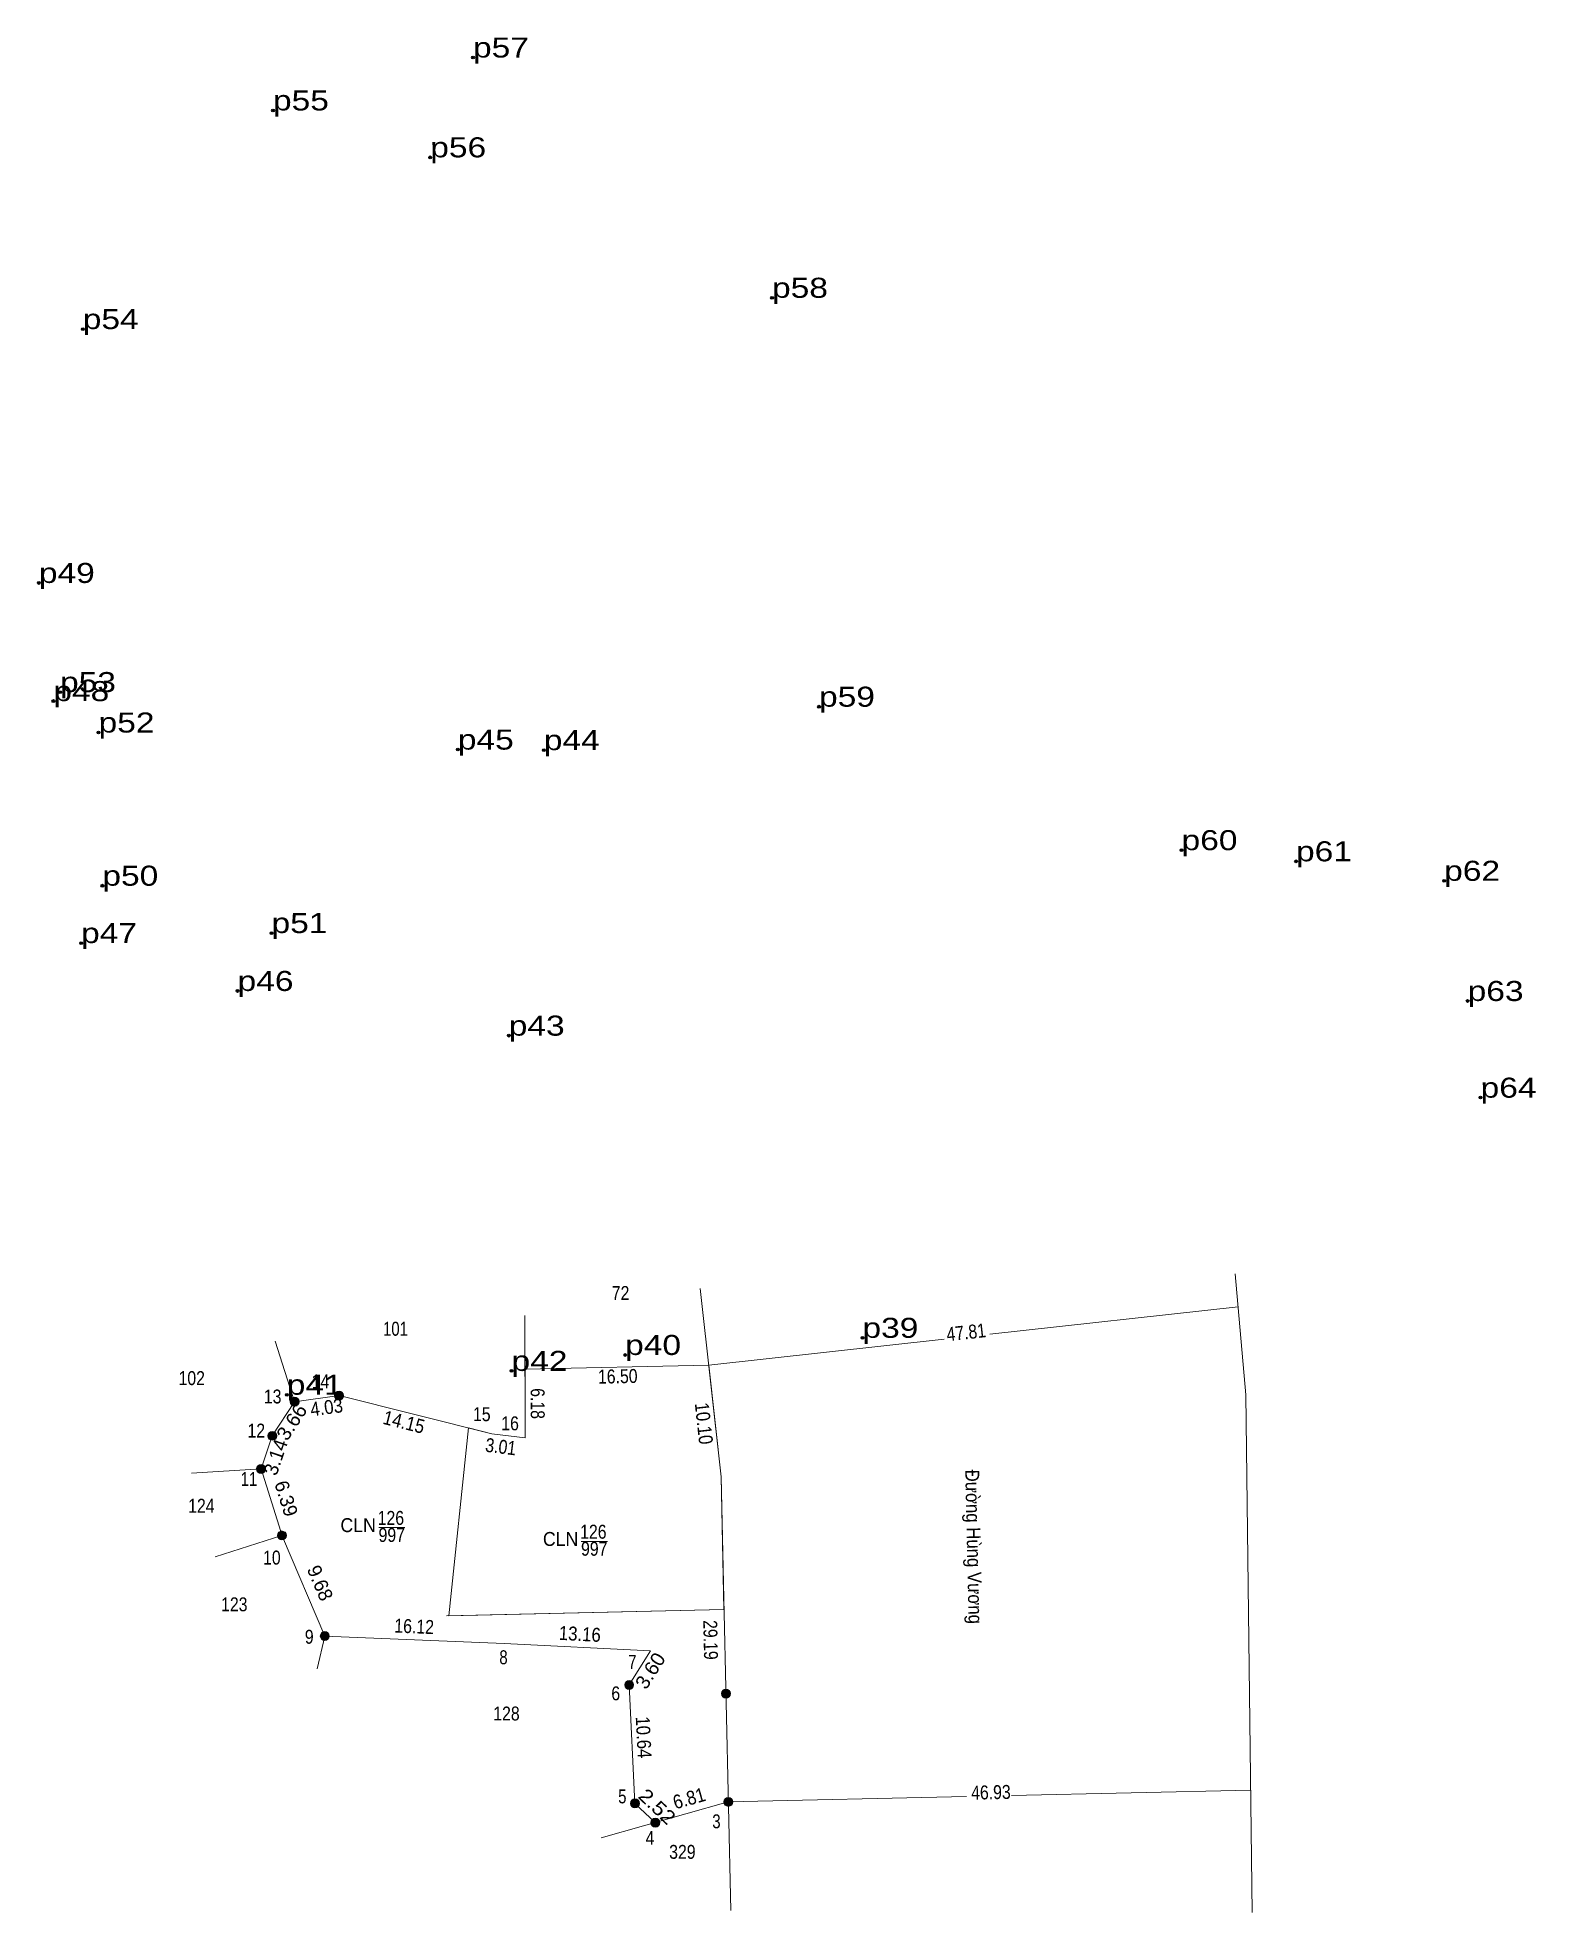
# Model space of a CAD drawing. Header units: metres. Extents: x 551153 to 552264, y 1839214 to 1839853.
# Drawn here: x 551382.6 to 551517.1, y 1839684.7 to 1839853 of the extents above; entities that cross this region are included whole.
import ezdxf
from ezdxf.enums import TextEntityAlignment as Align

# ---------------------------------------------------------------- set-up
doc = ezdxf.new("R2010")
doc.units = ezdxf.units.M
doc.header["$LTSCALE"] = 0.5
doc.header["$PDMODE"] = 32
doc.header["$PDSIZE"] = 0.25
doc.layers.add('12', color=7, linetype='Continuous')
doc.layers.add('7', color=7, linetype='Continuous')
doc.layers.add('28', color=7, linetype='Continuous', lineweight=13)
doc.layers.add('63', color=7, linetype='Continuous', lineweight=13)

msp = doc.modelspace()

# ---------------------------------------------------------------- texts
at = {"layer": '12', "width": 1.25}
for s, p in [('p57', (551421.67, 1839851.2)), ('p55', (551403.71, 1839846.45)), ('p56', (551417.83, 1839842.24)), ('p58', (551448.52, 1839829.63)), ('p54', (551386.63, 1839826.82)), ('p49', (551382.69, 1839804.03)), ('p48', (551383.99, 1839793.42)), ('p53', (551384.59, 1839794.23)), ('p59', (551452.74, 1839792.92)), ('p52', (551388.05, 1839790.6)), ('p45', (551420.31, 1839789.07)), ('p44', (551428.03, 1839789.02)), ('p60', (551485.29, 1839780.04)), ('p61', (551495.57, 1839779.04)), ('p50', (551388.39, 1839776.85)), ('p62', (551508.87, 1839777.29)), ('p47', (551386.48, 1839771.7)), ('p51', (551403.58, 1839772.6)), ('p46', (551400.53, 1839767.4)), ('p63', (551510.98, 1839766.5)), ('p43', (551424.88, 1839763.39)), ('p64', (551512.14, 1839757.82)), ('p39', (551456.64, 1839736.26)), ('p40', (551435.33, 1839734.72)), ('p42', (551425.13, 1839733.29)), ('p41', (551404.95, 1839731.15))]:
    msp.add_text(s, height=1.8, dxfattribs=at).set_placement(p)
at = {"layer": '63'}
for s, width, p in [('72', 0.85, (551434.92, 1839739.66)), ('101', 0.8, (551414.71, 1839736.45)), ('102', 0.85, (551396.415, 1839732.02)), ('124', 0.85, (551397.28, 1839720.56)), ('126', 0.85, (551414.295, 1839719.47)), ('CLN', 0.95, (551411.355, 1839718.82)), ('997', 0.85, (551414.375, 1839717.94)), ('126', 0.85, (551432.475, 1839718.23)), ('CLN', 0.95, (551429.535, 1839717.58)), ('997', 0.85, (551432.555, 1839716.7)), ('123', 0.85, (551400.235, 1839711.71)), ('128', 0.85, (551424.675, 1839701.91)), ('329', 0.85, (551440.47, 1839689.49))]:
    msp.add_text(s, height=1.25, dxfattribs=dict(at, width=width)).set_placement(p, align=Align.CENTER)
for s, rotation, width, p in [('47.81', 6.281, 0.85, (551466.0216, 1839736.1383)), ('16.50', 1.285, 0.85, (551434.681, 1839732.1811)), ('4.03', 7.707, 0.9, (551408.6012, 1839729.405)), ('6.18', 270.185, 0.85, (551426.8545, 1839730.357)), ('3.66', 56.917, 1.05, (551405.9162, 1839728.3538)), ('14.15', 345.974, 0.9, (551415.3185, 1839728.0982)), ('10.10', 276.252, 0.9, (551441.7851, 1839728.5081)), ('3.01', 352.946, 0.85, (551424.0932, 1839725.8764)), ('Đường Hùng Vương', 271.276, 0.9, (551466.0186, 1839717.4889)), ('16.12', 357.654, 0.85, (551416.3644, 1839709.7348)), ('29.19', 271.276, 0.85, (551442.3806, 1839709.1289)), ('13.16', 357.038, 0.9, (551431.2327, 1839709.0546)), ('3.60', 57.809, 1.05, (551438.1181, 1839706.042)), ('10.64', 272.801, 0.9, (551436.3702, 1839700.3655)), ('2.52', 316.609, 1.15, (551437.7756, 1839693.7333)), ('6.81', 15.853, 0.9, (551441.2443, 1839694.323)), ('46.93', 1.27, 0.85, (551468.1862, 1839694.8398))]:
    msp.add_text(s, height=1.25, rotation=rotation, dxfattribs=dict(at, width=width)).set_placement(p, align=Align.CENTER)
for s, width, p in [(' 14', 0.85, (551408.76, 1839731.72)), (' 13', 0.85, (551404.47, 1839730.37)), (' 15', 0.85, (551423.25, 1839728.78)), (' 16', 0.85, (551425.79, 1839727.96)), (' 12', 0.85, (551403, 1839727.31)), (' 11', 0.8, (551402.3, 1839722.96)), (' 10', 0.85, (551404.4, 1839715.91)), (' 9', 0.85, (551407.36, 1839708.8)), (' 8', 0.8, (551424.78, 1839706.96)), (' 7', 0.8, (551436.35, 1839706.54)), (' 6', 0.85, (551434.88, 1839703.72)), (' 5', 0.8, (551435.45, 1839694.47)), (' 3', 0.8, (551443.9, 1839692.23)), (' 4', 0.85, (551437.96, 1839690.75))]:
    msp.add_text(s, height=1.25, dxfattribs=dict(at, width=width)).set_placement(p, align=Align.RIGHT)
for s, rotation, p in [('3.14', 71.219, (551404.5416, 1839725.3438)), ('6.39', 287.386, (551404.3054, 1839721.6518)), ('9.68', 293.175, (551407.3681, 1839714.006))]:
    msp.add_text(s, height=1.25, rotation=rotation, dxfattribs=at).set_placement(p, align=Align.CENTER)

# ---------------------------------------------------------------- hatches: boundary and pattern name
at = {"layer": '28'}
for points in [[(551406.05, 1839730.53, 1), (551405.25, 1839730.53, 1)], [(551410.04, 1839731.07, 1), (551409.24, 1839731.07, 1)], [(551404.05, 1839727.46, 1), (551403.25, 1839727.46, 1)], [(551403.04, 1839724.49, 1), (551402.24, 1839724.49, 1)], [(551404.91, 1839718.52, 1), (551404.11, 1839718.52, 1)], [(551408.76, 1839709.49, 1), (551407.96, 1839709.49, 1)], [(551436.09, 1839705.1, 1), (551435.29, 1839705.1, 1)], [(551444.78, 1839704.32, 1), (551443.98, 1839704.32, 1)], [(551436.61, 1839694.47, 1), (551435.81, 1839694.47, 1)], [(551444.99, 1839694.6, 1), (551444.19, 1839694.6, 1)], [(551438.44, 1839692.74, 1), (551437.64, 1839692.74, 1)]]:
    msp.add_hatch(color=256, dxfattribs=at).paths.add_polyline_path(points)

# ---------------------------------------------------------------- linework, layer by layer
for p, q in [((551419.5, 1839711.31), (551421.26, 1839728.17)), ((551444.18, 1839712.86), (551443.94, 1839723.78)), ((551444.2, 1839711.86), (551419.3, 1839711.31)), ((551444.2, 1839711.86), (551419.5, 1839711.31))]:
    msp.add_line(p, q, dxfattribs=at)
msp.add_lwpolyline([(551442.84, 1839733.82), (551443.94, 1839723.78), (551444.2, 1839711.86), (551419.5, 1839711.31), (551421.26, 1839728.17), (551423.37, 1839727.64), (551426.36, 1839727.27), (551426.34, 1839733.45)], close=True, dxfattribs=at)
for centre in [(551405.65, 1839730.53), (551409.64, 1839731.07), (551403.65, 1839727.46), (551402.64, 1839724.49), (551404.51, 1839718.52), (551408.36, 1839709.49), (551435.69, 1839705.1), (551444.38, 1839704.32), (551436.21, 1839694.47), (551444.59, 1839694.6), (551438.04, 1839692.74)]:
    msp.add_circle(centre, 0.4, dxfattribs=at)
at = {"layer": '63'}
for p, q in [((551491.07, 1839731.13), (551490.1, 1839742.02)), ((551442.08, 1839740.68), (551443.94, 1839723.78)), ((551490.36, 1839739.05), (551468.08, 1839736.6)), ((551403.92, 1839735.95), (551405.65, 1839730.53)), ((551463.97, 1839736.15), (551442.84, 1839733.82)), ((551426.34, 1839733.45), (551442.84, 1839733.82)), ((551491.07, 1839731.13), (551491.64, 1839684.67)), ((551396.39, 1839724.11), (551402.64, 1839724.49)), ((551413.21, 1839719.22), (551415.56, 1839719.22)), ((551398.53, 1839716.6), (551404.51, 1839718.52)), ((551431.39, 1839717.98), (551433.74, 1839717.98)), ((551444.81, 1839684.85), (551444.18, 1839712.86)), ((551408.36, 1839709.49), (551407.68, 1839706.55)), ((551491.51, 1839695.64), (551470.02, 1839695.17)), ((551433.19, 1839691.36), (551444.59, 1839694.6)), ((551465.97, 1839695.08), (551444.59, 1839694.6))]:
    msp.add_line(p, q, dxfattribs=at)
for points in [[(551426.32, 1839738.27), (551426.36, 1839727.27), (551423.37, 1839727.64), (551409.64, 1839731.07), (551405.65, 1839730.53)], [(551409.64, 1839731.07), (551405.65, 1839730.53), (551403.65, 1839727.46), (551402.64, 1839724.49), (551404.55, 1839718.39), (551408.36, 1839709.49), (551424.47, 1839708.83), (551437.61, 1839708.15), (551435.69, 1839705.1), (551436.21, 1839694.47), (551438.04, 1839692.74)]]:
    msp.add_lwpolyline(points, dxfattribs=at)
at = {"layer": '7'}
for p in [(551421.67, 1839851.2), (551403.71, 1839846.45), (551417.83, 1839842.24), (551448.52, 1839829.63), (551386.63, 1839826.82), (551382.69, 1839804.03), (551383.99, 1839793.43), (551384.59, 1839794.23), (551452.74, 1839792.92), (551388.05, 1839790.6), (551420.31, 1839789.07), (551428.03, 1839789.02), (551485.29, 1839780.05), (551495.57, 1839779.04), (551388.39, 1839776.85), (551508.87, 1839777.29), (551386.48, 1839771.7), (551403.58, 1839772.6), (551400.53, 1839767.4), (551510.98, 1839766.5), (551424.88, 1839763.39), (551512.14, 1839757.83), (551456.64, 1839736.26), (551435.33, 1839734.72), (551425.13, 1839733.29), (551404.95, 1839731.15)]:
    msp.add_point(p, dxfattribs=at)

msp.set_redraw_order([(e.dxf.handle, doc.entitydb.next_handle()) for e in msp.query("TEXT MTEXT ATTDEF DIMENSION ARC_DIMENSION")])  # texts and dimensions are drawn at this point

doc.saveas('drawing.dxf')
